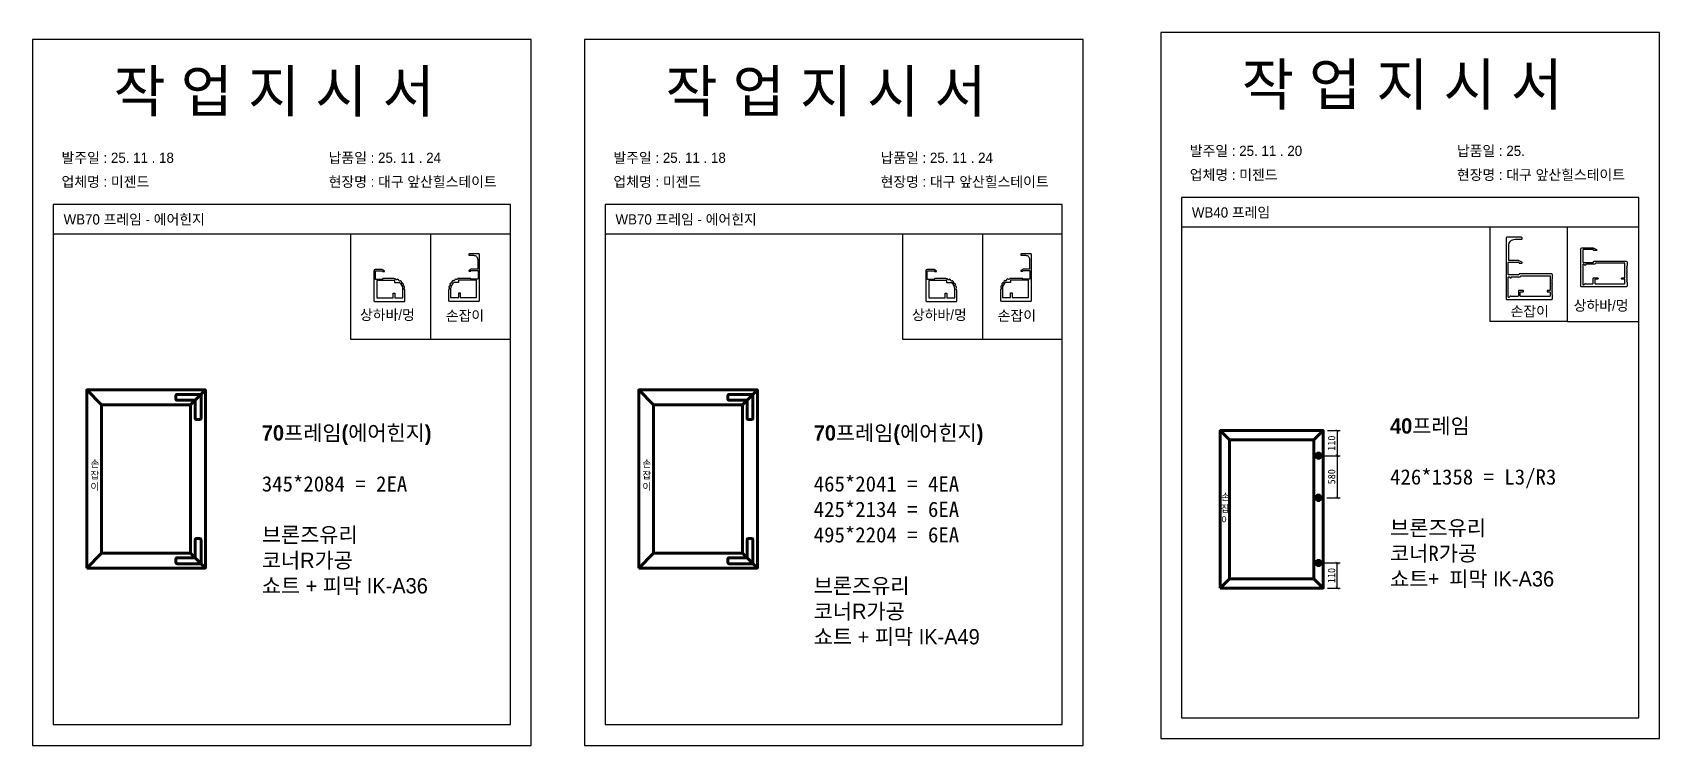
# Model space of a CAD drawing. Header units: millimetres. Extents: x -44117 to 256353, y -2095463 to 65325.
# Drawn here: x 111452 to 116934, y -482769 to -480370 of the extents above; entities that cross this region are included whole.
import ezdxf

# ---------------------------------------------------------------- set-up
doc = ezdxf.new("R2010")
doc.units = ezdxf.units.MM
doc.header["$LTSCALE"] = 10
doc.layers.add('Layer1', color=7, linetype='Continuous', lineweight=70)
doc.dimstyles.new('ISO-25', dxfattribs={"dimtxt": 2.5, "dimasz": 2.5, "dimexe": 1, "dimexo": 1, "dimtad": 1, "dimtxsty": 'Standard', "dimblk": 'ARCHTICK', "dimcen": 2.5, "dimadec": 0, "dimazin": 0, "dimtfac": 1, "dimtmove": 0, "dimatfit": 3, "dimfxl": 0, "dimarcsym": 0})

msp = doc.modelspace()

# ---------------------------------------------------------------- texts
at = {"attachment_point": 1}
for s, width, heights, insert, char_height in [('{\\fGulim|b0|i0|c129|p50;작 업 지 시 서}', 3307.3198183, [-155.84554], (111725.23883, -480497.05066), 140), ('{\\fGulim|b0|i0|c129|p50;작 업 지 시 서}', 3307.3198183, [-155.84554], (113584.68883, -480497.05066), 140), ('{\\fGulim|b0|i0|c129|p50;작 업 지 시 서}', 3307.3198183, [-155.84554], (115526.53463, -480473.69475), 140), ('{\\fGulim|b0|i0|c129|p50;발주일 : 25. 11 . 20}', 3307.3198183, [34.50412], (115351.32528, -480750.41517), 34.3), ('{\\fGulim|b0|i0|c129|p50;납품일 : 25. }', 3307.3198183, [-37.67976], (116251.30326, -480750.41517), 34.3), ('{\\fGulim|b0|i0|c129|p50;발주일 : 25. 11 . 18}', 3307.3198183, [34.50412], (111550.02947, -480773.77108), 34.3), ('{\\fGulim|b0|i0|c129|p50;납품일 : 25. 11 . 24 }', 3307.3198183, [-37.67976], (112450.00746, -480773.77108), 34.3), ('{\\fGulim|b0|i0|c129|p50;발주일 : 25. 11 . 18}', 3307.3198183, [34.50412], (113409.47948, -480773.77108), 34.3), ('{\\fGulim|b0|i0|c129|p50;납품일 : 25. 11 . 24 }', 3307.3198183, [-37.67976], (114309.45746, -480773.77108), 34.3), ('{\\fGulim|b0|i0|c129|p50;업체명 : 미젠드}', 3307.3198183, [33.33016], (111550.02947, -480854.42726), 34.3), ('{\\fGulim|b0|i0|c129|p50;현장명 : 대구 앞산힐스테이트}', 3307.3198183, [47.18059], (112450.00746, -480854.42726), 34.3), ('{\\fGulim|b0|i0|c129|p50;업체명 : 미젠드}', 3307.3198183, [33.33016], (113409.47948, -480854.42726), 34.3), ('{\\fGulim|b0|i0|c129|p50;현장명 : 대구 앞산힐스테이트}', 3307.3198183, [47.18059], (114309.45746, -480854.42726), 34.3), ('{\\fGulim|b0|i0|c129|p50;업체명 : 미젠드}', 3307.3198183, [33.33016], (115351.32528, -480831.07134), 34.3), ('{\\fGulim|b0|i0|c129|p50;현장명 : 대구 앞산힐스테이트}', 3307.3198183, [47.18059], (116251.30326, -480831.07134), 34.3), ('{\\fGulim|b0|i0|c129|p50;WB70 프레임 - 에어힌지}', 3307.3198183, [-38.22783], (111557.07168, -480981.09336), 34.3), ('{\\fGulim|b0|i0|c129|p50;WB70 프레임 - 에어힌지}', 3307.3198183, [-38.22783], (113416.52168, -480981.09336), 34.3), ('{\\fGulim|b0|i0|c129|p50;WB40 프레임}', 3307.3198183, [-38.22783], (115358.36748, -480957.73744), 34.3), ('{\\fGulim|b0|i0|c129|p50;상하바/멍}', 3307.3198183, [-41.60759], (112555.6, -481302.61933), 34.3), ('{\\fGulim|b0|i0|c129|p50;손잡이}', 3307.3198183, [-38.18216], (112844.67515, -481305.10609), 34.3), ('{\\fGulim|b0|i0|c129|p50;상하바/멍}', 3307.3198183, [-41.60759], (114415.05001, -481302.61933), 34.3), ('{\\fGulim|b0|i0|c129|p50;손잡이}', 3307.3198183, [-38.18216], (114704.12515, -481305.10609), 34.3), ('{\\fGulim|b0|i0|c129|p50;손잡이}', 3307.3198183, [-38.18216], (116431.98054, -481290.40987), 34.3), ('{\\fGulim|b0|i0|c129|p50;상하바/멍}', 3307.3198183, [-41.60759], (116644.67628, -481271.12743), 34.3), ('{\\fGulim|b1|i0|c129|p50;70프레임(에어힌지)}\\P\\P345*2084 = 2EA\\P\\P{\\fGulim|b0|i0|c129|p50;브론즈유리\\P코너R가공\\P쇼트 + 피막 IK-A36}', 3307.3198183, [-582.2846], (112224.88113, -481691.23087), 51.45), ('{\\fGulim|b1|i0|c129|p50;70프레임(에어힌지)}\\P\\P465*2041 = 4EA\\P425*2134 = 6EA\\P495*2204 = 6EA\\P\\P{\\fGulim|b0|i0|c129|p50;브론즈유리\\P코너R가공\\P쇼트 + 피막 IK-A49}', 3307.3198183, [-753.7846], (114084.33114, -481691.23087), 51.45), ('{\\fGulim|b1|i0|c129|p50;40프레임}\\P\\P426*1358 = L3/R3\\P\\P{\\fGulim|b0|i0|c129|p50;브론즈유리\\P코너}R{\\fGulim|b0|i0|c129|p50;가공\\P쇼트}+ {\\fGulim|b0|i0|c129|p50;피막 IK-A36}', 3307.3198183, [-578.81377], (116026.17694, -481667.87495), 51.45), ('{\\fGulim|b0|i0|c129|p50;손\\P잡\\P이}', 291.2862081, [-105.28252], (111647.57437, -481808.98074), 23.205), ('{\\fGulim|b0|i0|c129|p50;손\\P잡\\P이}', 291.2862081, [-105.28252], (113507.02437, -481808.98074), 23.205), ('{\\fGulim|b0|i0|c129|p50;손\\P잡\\P이}', 291.2862081, [-105.28252], (115456.56959, -481921.49866), 23.205)]:
    msp.add_mtext_dynamic_manual_height_columns(s, width=width, gutter_width=12.5, heights=heights, dxfattribs=dict(at, insert=insert, char_height=char_height))

# ---------------------------------------------------------------- blocks, each defined once
blk = doc.blocks.new('_ArchTick')
at = {"color": 0, "linetype": 'ByBlock', "const_width": 0.15}
blk.add_lwpolyline([(-0.5, -0.5), (0.5, 0.5)], dxfattribs=at)
blk = doc.blocks.new('*D4027')
at = {"color": 0, "lineweight": -2}
for p, q in [((115815.7, -481709.3), (115857.8, -481709.3)), ((115847.8, -481709.3), (115847.8, -481793.8)), ((115799.6, -481793.8), (115857.8, -481793.8))]:
    blk.add_line(p, q, dxfattribs=at)
at = {"layer": 'Defpoints', "color": 0}
for p in [(115800.7, -481709.3), (115784.6, -481793.8), (115847.8, -481793.8)]:
    blk.add_point(p, dxfattribs=at)
at = {"color": 0, "lineweight": -2, "xscale": 10, "yscale": 10, "zscale": 10}
for p, rotation in [((115847.8, -481709.3), 90), ((115847.8, -481793.8), 270)]:
    blk.add_blockref('_ArchTick', p, dxfattribs=dict(at, rotation=rotation))
at = {"color": 0, "insert": (115829.1, -481751.5), "char_height": 25, "attachment_point": 5, "rotation": 90}
blk.add_mtext('110', dxfattribs=at)
blk = doc.blocks.new('*D4028')
at = {"color": 0, "lineweight": -2}
for p, q in [((115799.6, -482154.8), (115857.8, -482154.8)), ((115847.8, -482239.3), (115847.8, -482154.8)), ((115815.7, -482239.3), (115857.8, -482239.3))]:
    blk.add_line(p, q, dxfattribs=at)
at = {"layer": 'Defpoints', "color": 0}
for p in [(115784.6, -482154.8), (115847.8, -482154.8), (115800.7, -482239.3)]:
    blk.add_point(p, dxfattribs=at)
at = {"color": 0, "lineweight": -2, "xscale": 10, "yscale": 10, "zscale": 10}
for p, rotation in [((115847.8, -482154.8), 90), ((115847.8, -482239.3), 270)]:
    blk.add_blockref('_ArchTick', p, dxfattribs=dict(at, rotation=rotation))
at = {"color": 0, "insert": (115829.1, -482197), "char_height": 25, "attachment_point": 5, "rotation": 90}
blk.add_mtext('110', dxfattribs=at)
blk = doc.blocks.new('*D4029')
at = {"color": 0, "lineweight": -2}
for p, q in [((115812.7, -481793.8), (115857.8, -481793.8)), ((115847.8, -481793.8), (115847.8, -481935.5)), ((115812.7, -481935.5), (115857.8, -481935.5))]:
    blk.add_line(p, q, dxfattribs=at)
at = {"layer": 'Defpoints', "color": 0}
for p in [(115797.7, -481793.8), (115797.7, -481935.5), (115847.8, -481935.5)]:
    blk.add_point(p, dxfattribs=at)
at = {"color": 0, "lineweight": -2, "xscale": 10, "yscale": 10, "zscale": 10}
for p, rotation in [((115847.8, -481793.8), 90), ((115847.8, -481935.5), 270)]:
    blk.add_blockref('_ArchTick', p, dxfattribs=dict(at, rotation=rotation))
at = {"color": 0, "insert": (115829.1, -481864.6), "char_height": 25, "attachment_point": 5, "rotation": 90}
blk.add_mtext('580', dxfattribs=at)

# ---------------------------------------------------------------- dimensions: what is measured, and where the dimension line sits
for base, p1, p2, angle, text, picture, middle in [((115847.81729, -481793.78626), (115800.71845, -481709.27514), (115784.60259, -481793.78626), 90, '110', '*D4027', (115829.06729, -481751.5307)), ((115847.81729, -481935.51004), (115797.71913, -481793.78626), (115797.71913, -481935.51004), 90, '580', '*D4029', (115829.06729, -481864.64815)), ((115847.81729, -482154.77419), (115800.71845, -482239.28531), (115784.60259, -482154.77419), 270, '110', '*D4028', (115829.06729, -482197.02975))]:
    dim = msp.add_linear_dim(base=base, p1=p1, p2=p2, angle=angle, text=text, dimstyle='ISO-25', override={"dimscale": 10, "dimasz": 1, "dimexo": 1.5, "dimtxsty": 'Standard'})
    dim.commit()
    dim.dimension.update_dxf_attribs({"geometry": picture, "text_midpoint": middle})

# ---------------------------------------------------------------- linework, layer by layer
for p, q in [((116863.72803, -480924.70196), (115323.72803, -480924.70196)), ((113062.43222, -480948.05787), (111522.43222, -480948.05787)), ((114921.88223, -480948.05787), (113381.88223, -480948.05787)), ((116863.72803, -481024.70196), (115323.72803, -481024.70196)), ((116362.8463, -481341.53363), (116362.8463, -481024.70196)), ((116623.50423, -481341.53363), (116623.50423, -481024.70196)), ((113062.43222, -481048.05787), (111522.43222, -481048.05787)), ((112793.15244, -481048.05787), (112793.15244, -481401.07644)), ((114921.88223, -481048.05787), (113381.88223, -481048.05787)), ((114652.60245, -481048.05787), (114652.60245, -481401.07644)), ((116623.50423, -481341.53363), (116362.8463, -481341.53363)), ((116623.50423, -481341.53363), (116863.72803, -481341.53363))]:
    msp.add_line(p, q)
for points in [[(115253.72803, -482745.53223), (116933.72803, -482745.53223), (116933.72803, -480369.53223), (115253.72803, -480369.53223)], [(111452.43222, -482768.88815), (113132.43222, -482768.88815), (113132.43222, -480392.88815), (111452.43222, -480392.88815)], [(113311.88223, -482768.88815), (114991.88223, -482768.88815), (114991.88223, -480392.88815), (113311.88223, -480392.88815)], [(113062.43222, -481048.05787), (112523.87266, -481048.05787), (112523.87266, -481401.07644), (113062.43222, -481401.07644)], [(114921.88223, -481048.05787), (114383.32267, -481048.05787), (114383.32267, -481401.07644), (114921.88223, -481401.07644)]]:
    msp.add_lwpolyline(points, close=True)
for points in [[(115323.72803, -480924.70196), (115323.72803, -482675.53223), (116863.72803, -482675.53223), (116863.72803, -480924.70196)], [(111522.43222, -480948.05787), (111522.43222, -482698.88815), (113062.43222, -482698.88815), (113062.43222, -480948.05787)], [(113381.88223, -480948.05787), (113381.88223, -482698.88815), (114921.88223, -482698.88815), (114921.88223, -480948.05787)]]:
    msp.add_lwpolyline(points)
at = {"color": 7, "elevation": 0}
for points in [[(116573.21551, -481264.59431), (116573.21551, -481251.69431), (116571.41551, -481249.89431), (116573.21551, -481248.09431), (116571.41551, -481246.29431), (116573.21551, -481244.49431), (116571.41551, -481242.69431), (116573.21551, -481240.89431), (116571.41551, -481239.09431), (116573.21551, -481237.29431), (116571.41551, -481235.49431), (116573.21551, -481233.69431), (116571.41551, -481231.89431), (116573.21551, -481230.09431), (116571.41551, -481228.29431), (116573.21551, -481226.49431), (116571.41551, -481224.69431), (116573.21551, -481222.89431), (116571.41551, -481221.09431), (116573.21551, -481219.29431), (116571.41551, -481217.49431), (116573.21551, -481215.69431), (116571.41551, -481213.89431), (116573.21551, -481212.09431), (116571.41551, -481210.29431), (116573.21551, -481208.49431), (116571.41551, -481206.69431), (116573.21551, -481204.89431), (116571.41551, -481203.09431), (116573.21551, -481201.29431), (116571.41551, -481199.49431), (116573.21551, -481197.69431), (116573.21551, -481184.79431, 0.4142135624), (116570.21551, -481181.79431), (116462.21551, -481181.79431, 0.4142135624), (116460.41551, -481183.59431), (116460.41551, -481184.19431, -0.4142135624), (116459.21551, -481185.39431), (116426.21551, -481185.39431, -0.4142135624), (116424.41551, -481183.59431), (116424.41551, -481143.99431, -0.4142135624), (116426.21551, -481142.19431), (116459.21551, -481142.19431, -0.4142135624), (116460.41551, -481143.39431), (116460.41551, -481143.99431, 0.4142135624), (116462.21551, -481145.79431), (116469.41551, -481145.79431, 0.855700792), (116469.96533, -481142.28033), (116458.91908, -481136.19431), (116426.21551, -481136.19431), (116426.21551, -481086.27308, -0.4173893777), (116447.32165, -481065.39431), (116450.3634, -481065.39431, 0.118515719), (116451.99976, -481065.00091, -0.2466321039), (116454.78946, -481065.0337, 0.2301863539), (116457.93735, -481065.0337), (116457.93735, -481065.0337, -0.2466321039), (116460.72704, -481065.00091, 0.2404082058), (116463.99976, -481065.00091, -0.2466321039), (116466.78946, -481065.0337, 0.1244779229), (116468.21551, -481065.39431, 0.4142135624), (116471.21551, -481062.39431), (116471.21551, -481061.19431, 0.4142135624), (116468.21551, -481058.19431), (116420.21551, -481058.19431, 0.4142135624), (116417.21551, -481061.19431), (116417.21551, -481265.79431, 0.4142135624), (116419.01551, -481267.59431), (116570.21551, -481267.59431, 0.4142135624), (116573.21551, -481264.59431)], [(116824.55428, -481142.31425), (116824.55428, -481155.21425), (116822.75428, -481157.01425), (116824.55428, -481158.81425), (116822.75428, -481160.61425), (116824.55428, -481162.41425), (116822.75428, -481164.21425), (116824.55428, -481166.01425), (116822.75428, -481167.81425), (116824.55428, -481169.61425), (116822.75428, -481171.41425), (116824.55428, -481173.21425), (116822.75428, -481175.01425), (116824.55428, -481176.81425), (116822.75428, -481178.61425), (116824.55428, -481180.41425), (116822.75428, -481182.21425), (116824.55428, -481184.01425), (116822.75428, -481185.81425), (116824.55428, -481187.61425), (116822.75428, -481189.41425), (116824.55428, -481191.21425), (116822.75428, -481193.01425), (116824.55428, -481194.81425), (116822.75428, -481196.61425), (116824.55428, -481198.41425), (116822.75428, -481200.21425), (116824.55428, -481202.01425), (116822.75428, -481203.81425), (116824.55428, -481205.61425), (116822.75428, -481207.41425), (116824.55428, -481209.21425), (116824.55428, -481222.11425, -0.4142135624), (116821.55428, -481225.11425), (116821.55428, -481225.11425), (116670.35428, -481225.11425, -0.4142135624), (116668.55428, -481223.31425), (116668.55428, -481099.71425, -0.4142135624), (116674.55428, -481093.71425), (116710.25785, -481093.71425), (116721.3041, -481099.80028, -0.855700792), (116720.75428, -481103.31425), (116713.55428, -481103.31425, -0.4142135624), (116711.75428, -481101.51425), (116711.75428, -481100.91425, 0.4142135624), (116710.55428, -481099.71425), (116677.55428, -481099.71425, 0.4142135624), (116675.75428, -481101.51425), (116675.75428, -481141.11425, 0.4142135624), (116677.55428, -481142.91425), (116710.55428, -481142.91425, 0.4142135624), (116711.75428, -481141.71425), (116711.75428, -481141.11425, -0.4142135624), (116713.55428, -481139.31425), (116821.55428, -481139.31425, -0.4142135623), (116824.55428, -481142.31425)]]:
    msp.add_lwpolyline(points, format="xyb", dxfattribs=at)
at = {"color": 7}
for points in [[(112931.04535, -481118.87963, 0.2301863539), (112933.14395, -481118.87963, -0.2466321039), (112935.00374, -481118.85777, 0.118515719), (112936.09465, -481119.12004), (112938.12248, -481119.12004, -0.4173893777), (112952.19324, -481133.03922), (112952.19324, -481166.32653), (112930.39087, -481166.32653), (112923.0267, -481170.38389, 0.855700792), (112923.39324, -481172.72653), (112928.19324, -481172.72653, 0.4142135624), (112929.39324, -481171.52653), (112929.39324, -481171.12653, -0.4142135624), (112930.19324, -481170.32653), (112952.19324, -481170.32653, -0.4142135624), (112953.39324, -481171.52653), (112953.39324, -481197.92653, -0.4142135624), (112952.19324, -481199.12653), (112930.19324, -481199.12653, -0.4142135624), (112929.39324, -481198.32653), (112929.39324, -481197.92654, 0.4142135624), (112928.19324, -481196.72654), (112891.00337, -481196.72654, 0.0308511276), (112886.47503, -481197.00621, 0.4241230691), (112885.43747, -481198.38481, -0.4043730092), (112884.47981, -481199.75076, 0.022416536), (112881.48203, -481200.47046, -0.4043730092), (112880.00862, -481199.68816, 0.424123069), (112878.45827, -481198.93086, 0.022416536), (112875.41127, -481200.19298, 0.4241230691), (112874.8505, -481201.82473, -0.4043730092), (112874.36181, -481203.41975, 0.022416536), (112871.73315, -481205.0306, -0.4043730092), (112870.09011, -481204.7419, 0.424123069), (112868.38162, -481204.50075, 0.022416536), (112865.87376, -481206.64266, 0.4241230691), (112865.84468, -481208.36784, -0.4043730092), (112865.8728, -481210.03581, 0.022416536), (112863.87057, -481212.38012, -0.4043730092), (112862.21874, -481212.61327, 0.424123069), (112860.51935, -481212.91187, 0.022416536), (112858.79612, -481215.72393, 0.4241230691), (112859.30157, -481217.37366, -0.4043730092), (112859.84374, -481218.9513, 0.022416536), (112858.66394, -481221.79959, -0.4043730092), (112857.165, -481222.53178, 0.4241230691), (112855.64106, -481223.34091, 0.022416536), (112854.87115, -481226.54784, 0.424123069), (112855.86165, -481227.96063, -0.4043730092), (112856.86481, -481229.29352, 0.022416536), (112856.62292, -481232.36698, -0.4043730092), (112855.4236, -481233.52654), (112855.40337, -481233.52654, 0.4142135624), (112854.20337, -481234.72654), (112854.20337, -481271.52004, 0.4142135624), (112856.20337, -481273.52004), (112956.19324, -481273.52004, 0.4142135624), (112958.19324, -481271.52004), (112958.19324, -481116.32004, 0.4142135624), (112956.19324, -481114.32004), (112924.19324, -481114.32004, 0.4142135624), (112922.19324, -481116.32004), (112922.19324, -481117.12004, 0.4142135624), (112924.19324, -481119.12004, 0.1244779229), (112925.14395, -481118.87963, -0.2466321039), (112927.00374, -481118.85777, 0.2404082058), (112929.18556, -481118.85777, -0.2466321039), (112931.04535, -481118.87963)], [(114790.49536, -481118.87963, 0.2301863539), (114792.59395, -481118.87963, -0.2466321039), (114794.45375, -481118.85777, 0.118515719), (114795.54465, -481119.12004), (114797.57249, -481119.12004, -0.4173893777), (114811.64325, -481133.03922), (114811.64325, -481166.32653), (114789.84087, -481166.32653), (114782.4767, -481170.38389, 0.855700792), (114782.84325, -481172.72653), (114787.64325, -481172.72653, 0.4142135624), (114788.84325, -481171.52653), (114788.84325, -481171.12653, -0.4142135624), (114789.64325, -481170.32653), (114811.64325, -481170.32653, -0.4142135624), (114812.84325, -481171.52653), (114812.84325, -481197.92653, -0.4142135624), (114811.64325, -481199.12653), (114789.64325, -481199.12653, -0.4142135624), (114788.84325, -481198.32653), (114788.84325, -481197.92654, 0.4142135624), (114787.64325, -481196.72654), (114750.45338, -481196.72654, 0.0308511276), (114745.92504, -481197.00621, 0.4241230691), (114744.88748, -481198.38481, -0.4043730092), (114743.92982, -481199.75076, 0.022416536), (114740.93203, -481200.47046, -0.4043730092), (114739.45862, -481199.68816, 0.424123069), (114737.90828, -481198.93086, 0.022416536), (114734.86127, -481200.19298, 0.4241230691), (114734.3005, -481201.82473, -0.4043730092), (114733.81181, -481203.41975, 0.022416536), (114731.18315, -481205.0306, -0.4043730092), (114729.54011, -481204.7419, 0.424123069), (114727.83163, -481204.50075, 0.022416536), (114725.32377, -481206.64266, 0.4241230691), (114725.29468, -481208.36784, -0.4043730092), (114725.3228, -481210.03581, 0.022416536), (114723.32058, -481212.38012, -0.4043730092), (114721.66874, -481212.61327, 0.424123069), (114719.96935, -481212.91187, 0.022416536), (114718.24612, -481215.72393, 0.4241230691), (114718.75157, -481217.37366, -0.4043730092), (114719.29375, -481218.9513, 0.022416536), (114718.11395, -481221.79959, -0.4043730092), (114716.61501, -481222.53178, 0.4241230691), (114715.09107, -481223.34091, 0.022416536), (114714.32115, -481226.54784, 0.424123069), (114715.31165, -481227.96063, -0.4043730092), (114716.31481, -481229.29352, 0.022416536), (114716.07293, -481232.36698, -0.4043730092), (114714.87361, -481233.52654), (114714.85338, -481233.52654, 0.4142135624), (114713.65338, -481234.72654), (114713.65338, -481271.52004, 0.4142135624), (114715.65338, -481273.52004), (114815.64325, -481273.52004, 0.4142135624), (114817.64325, -481271.52004), (114817.64325, -481116.32004, 0.4142135624), (114815.64325, -481114.32004), (114783.64325, -481114.32004, 0.4142135624), (114781.64325, -481116.32004), (114781.64325, -481117.12004, 0.4142135624), (114783.64325, -481119.12004, 0.1244779229), (114784.59395, -481118.87963, -0.2466321039), (114786.45375, -481118.85777, 0.2404082058), (114788.63556, -481118.85777, -0.2466321039), (114790.49536, -481118.87963)], [(112887.39324, -481203.12654), (112887.39324, -481210.32654), (112871.35853, -481210.32654, 0.2205202393), (112860.60337, -481233.52654), (112860.60337, -481261.52654), (112888.19324, -481261.52654), (112888.19324, -481246.32654, -0.4142135624), (112888.99324, -481245.52654), (112892.59324, -481245.52654, -0.4142135624), (112893.39324, -481246.32654), (112893.39324, -481261.52654), (112948.19324, -481261.52654), (112948.19324, -481203.12654), (112887.39324, -481203.12654)], [(112887.39324, -481203.12654), (112887.39324, -481210.32654), (112871.35853, -481210.32654, 0.2205202393), (112860.60337, -481233.52654), (112860.60337, -481261.52654), (112888.19324, -481261.52654), (112888.19324, -481246.32654, -0.4142135624), (112888.99324, -481245.52654), (112892.59324, -481245.52654, -0.4142135624), (112893.39324, -481246.32654), (112893.39324, -481261.52654), (112948.19324, -481261.52654), (112948.19324, -481203.12654), (112887.39324, -481203.12654)], [(114746.84325, -481203.12654), (114746.84325, -481210.32654), (114730.80853, -481210.32654, 0.2205202393), (114720.05338, -481233.52654), (114720.05338, -481261.52654), (114747.64325, -481261.52654), (114747.64325, -481246.32654, -0.4142135624), (114748.44325, -481245.52654), (114752.04325, -481245.52654, -0.4142135624), (114752.84325, -481246.32654), (114752.84325, -481261.52654), (114807.64325, -481261.52654), (114807.64325, -481203.12654), (114746.84325, -481203.12654)], [(114746.84325, -481203.12654), (114746.84325, -481210.32654), (114730.80853, -481210.32654, 0.2205202393), (114720.05338, -481233.52654), (114720.05338, -481261.52654), (114747.64325, -481261.52654), (114747.64325, -481246.32654, -0.4142135624), (114748.44325, -481245.52654), (114752.04325, -481245.52654, -0.4142135624), (114752.84325, -481246.32654), (114752.84325, -481261.52654), (114807.64325, -481261.52654), (114807.64325, -481203.12654), (114746.84325, -481203.12654)]]:
    msp.add_lwpolyline(points, format="xyb", close=True, dxfattribs=at)
for points in [[(116675.75428, -481150.71425), (116675.75428, -481216.71425, 0.6516899091), (116678.76727, -481218.04416), (116682.34129, -481214.78434, -0.3444690404), (116684.55199, -481214.61606, 0.1479411349), (116685.5497, -481214.91787), (116708.15428, -481214.91787, 0.4142135624), (116709.95428, -481213.11787), (116709.95428, -481196.91425, -0.4142135624), (116711.75428, -481195.11425), (116724.95428, -481195.11425, -0.4142135624), (116726.75428, -481196.91425), (116726.75428, -481198.11425, -0.4142135624), (116724.95428, -481199.91425), (116717.75428, -481199.91425, 0.4142135624), (116715.95428, -481201.71425), (116715.95428, -481213.11425, 0.4142135624), (116717.75428, -481214.91425), (116815.25428, -481214.91425, 0.4142135624), (116817.05428, -481213.11425), (116817.05428, -481201.71425, 0.4142135624), (116815.25428, -481199.91425), (116808.05428, -481199.91425, -0.4142135624), (116806.25428, -481198.11425), (116806.25428, -481196.91425, -0.4142135624), (116808.05428, -481195.11425), (116815.25428, -481195.11425, 0.4142135624), (116817.05428, -481193.31425), (116817.05428, -481147.11425, 0.4142135624), (116815.25428, -481145.31425), (116718.95428, -481145.31425, 0.4142135624), (116717.75428, -481146.51425), (116717.75428, -481147.11425, -0.414213547), (116715.95428, -481148.91425), (116686.55428, -481148.91425, 0.4142135328), (116685.35428, -481150.11425), (116685.35428, -481151.31425, -0.6516899091), (116682.34129, -481152.64416), (116678.76727, -481149.38434, 0.651689909), (116675.75428, -481150.71425)], [(116464.61551, -481191.39431, 0.414213547), (116466.41551, -481189.59431), (116466.41551, -481188.99431, -0.4142135624), (116467.61551, -481187.79431), (116563.91551, -481187.79431, -0.4142135624), (116565.71551, -481189.59431), (116565.71551, -481235.79431, -0.4142135624), (116563.91551, -481237.59431), (116556.71551, -481237.59431, 0.4142135624), (116554.91551, -481239.39431), (116554.91551, -481240.59431, 0.4142135624), (116556.71551, -481242.39431), (116563.91551, -481242.39431, -0.4142135624), (116565.71551, -481244.19431), (116565.71551, -481255.59431, -0.4142135624), (116563.91551, -481257.39431), (116466.41551, -481257.39431, -0.4142135624), (116464.61551, -481255.59431), (116464.61551, -481244.19431, -0.4142135624), (116466.41551, -481242.39431), (116473.61551, -481242.39431, 0.4142135624), (116475.41551, -481240.59431), (116475.41551, -481239.39431, 0.4142135624), (116473.61551, -481237.59431), (116460.41551, -481237.59431, 0.4142135624), (116458.61551, -481239.39431), (116458.61551, -481255.59793, -0.4142135624), (116456.81551, -481257.39793), (116434.21093, -481257.39793, -0.1479411349), (116433.21322, -481257.09612, 0.3444690404), (116431.00252, -481257.2644), (116427.4285, -481260.52421, -0.6516899091), (116424.41551, -481259.19431), (116424.41551, -481193.19431, -0.651689909), (116427.4285, -481191.8644), (116431.00252, -481195.12422, 0.6516899091), (116434.01551, -481193.79431), (116434.01551, -481192.59431, -0.4142135328), (116435.21551, -481191.39431), (116464.6177, -481191.39431)]]:
    msp.add_lwpolyline(points, format="xyb", dxfattribs=at)
for points in [[(112604.79317, -481274.62317), (112704.78304, -481274.62317, 0.4142135624), (112706.78304, -481272.62317), (112706.78304, -481235.82967, 0.4142135624), (112705.58304, -481234.62967), (112705.56281, -481234.62967, -0.4043730092), (112704.36349, -481233.47012, 0.022416536), (112704.12161, -481230.39666, -0.4043730092), (112705.12477, -481229.06377, 0.424123069), (112706.11527, -481227.65098, 0.022416536), (112705.34535, -481224.44405, 0.424123069), (112703.82141, -481223.63492, -0.4043730092), (112702.32247, -481222.90273, 0.022416536), (112701.14267, -481220.05444, -0.4043730092), (112701.68485, -481218.47679, 0.424123069), (112702.1903, -481216.82707, 0.022416536), (112700.46707, -481214.01501, 0.424123069), (112698.76768, -481213.71641, -0.4043730092), (112697.11585, -481213.48325, 0.022416536), (112695.11362, -481211.13895, -0.4043730092), (112695.14174, -481209.47098, 0.4241230691), (112695.11266, -481207.7458, 0.022416536), (112692.60479, -481205.60388, 0.424123069), (112690.89631, -481205.84503, -0.4043730092), (112689.25327, -481206.13374, 0.022416536), (112686.62461, -481204.52289, -0.4043730092), (112686.13592, -481202.92787, 0.424123069), (112685.57515, -481201.29611, 0.022416536), (112682.52814, -481200.034, 0.4241230691), (112680.9778, -481200.7913, -0.4043730092), (112679.50439, -481201.5736, 0.022416536), (112676.50661, -481200.85389, -0.4043730092), (112675.54895, -481199.48795, 0.424123069), (112674.51138, -481198.10935, 0.0308511276), (112669.98304, -481197.82967), (112632.79317, -481197.82967, 0.4142135624), (112631.59317, -481199.02967), (112631.59317, -481199.42967, -0.4142135624), (112630.79317, -481200.22967), (112608.79317, -481200.22967, -0.4142135624), (112607.59317, -481199.02967), (112607.59317, -481172.62967, -0.4142135624), (112608.79317, -481171.42967), (112630.79317, -481171.42967, -0.4142135624), (112631.59317, -481172.22967), (112631.59317, -481172.62967, 0.4142135624), (112632.79317, -481173.82967), (112637.59317, -481173.82967, 0.855700792), (112637.95972, -481171.48702), (112630.59555, -481167.42967), (112606.79317, -481167.42967, 0.4142135624), (112602.79317, -481171.42967), (112602.79317, -481272.62317, 0.4142135623), (112604.79317, -481274.62317)], [(114464.24318, -481274.62317), (114564.23305, -481274.62317, 0.4142135624), (114566.23305, -481272.62317), (114566.23305, -481235.82967, 0.4142135624), (114565.03305, -481234.62967), (114565.01282, -481234.62967, -0.4043730092), (114563.8135, -481233.47012, 0.022416536), (114563.57161, -481230.39666, -0.4043730092), (114564.57477, -481229.06377, 0.424123069), (114565.56527, -481227.65098, 0.022416536), (114564.79536, -481224.44405, 0.424123069), (114563.27142, -481223.63492, -0.4043730092), (114561.77248, -481222.90273, 0.022416536), (114560.59268, -481220.05444, -0.4043730092), (114561.13485, -481218.47679, 0.424123069), (114561.6403, -481216.82707, 0.022416536), (114559.91707, -481214.01501, 0.424123069), (114558.21769, -481213.71641, -0.4043730092), (114556.56585, -481213.48325, 0.022416536), (114554.56362, -481211.13895, -0.4043730092), (114554.59174, -481209.47098, 0.4241230691), (114554.56266, -481207.7458, 0.022416536), (114552.0548, -481205.60388, 0.424123069), (114550.34631, -481205.84503, -0.4043730092), (114548.70327, -481206.13374, 0.022416536), (114546.07461, -481204.52289, -0.4043730092), (114545.58593, -481202.92787, 0.424123069), (114545.02516, -481201.29611, 0.022416536), (114541.97815, -481200.034, 0.4241230691), (114540.4278, -481200.7913, -0.4043730092), (114538.95439, -481201.5736, 0.022416536), (114535.95661, -481200.85389, -0.4043730092), (114534.99895, -481199.48795, 0.424123069), (114533.96139, -481198.10935, 0.0308511276), (114529.43305, -481197.82967), (114492.24318, -481197.82967, 0.4142135624), (114491.04318, -481199.02967), (114491.04318, -481199.42967, -0.4142135624), (114490.24318, -481200.22967), (114468.24318, -481200.22967, -0.4142135624), (114467.04318, -481199.02967), (114467.04318, -481172.62967, -0.4142135624), (114468.24318, -481171.42967), (114490.24318, -481171.42967, -0.4142135624), (114491.04318, -481172.22967), (114491.04318, -481172.62967, 0.4142135624), (114492.24318, -481173.82967), (114497.04318, -481173.82967, 0.855700792), (114497.40972, -481171.48702), (114490.04556, -481167.42967), (114466.24318, -481167.42967, 0.4142135624), (114462.24318, -481171.42967), (114462.24318, -481272.62317, 0.4142135623), (114464.24318, -481274.62317)], [(112673.59317, -481211.42967), (112673.59317, -481204.22967), (112612.79317, -481204.22967), (112612.79317, -481262.62967), (112667.59317, -481262.62967), (112667.59317, -481247.42967, -0.4142135624), (112668.39317, -481246.62967), (112671.99317, -481246.62967, -0.4142135624), (112672.79317, -481247.42967), (112672.79317, -481262.62967), (112700.38304, -481262.62967), (112700.38304, -481234.62967, 0.2205202393), (112689.62789, -481211.42967), (112673.59317, -481211.42967)], [(114533.04318, -481211.42967), (114533.04318, -481204.22967), (114472.24318, -481204.22967), (114472.24318, -481262.62967), (114527.04318, -481262.62967), (114527.04318, -481247.42967, -0.4142135624), (114527.84318, -481246.62967), (114531.44318, -481246.62967, -0.4142135624), (114532.24318, -481247.42967), (114532.24318, -481262.62967), (114559.83305, -481262.62967), (114559.83305, -481234.62967, 0.2205202393), (114549.07789, -481211.42967), (114533.04318, -481211.42967)]]:
    msp.add_lwpolyline(points, format="xyb", close=True)
at = {"layer": 'Layer1'}
for p, q in [((111685.13405, -481622.17568), (111635.13405, -481572.17568)), ((111985.13405, -481622.17568), (112035.13405, -481572.17568)), ((112035.13405, -481572.17568), (111985.13405, -481622.17568)), ((113544.58406, -481622.17568), (113494.58406, -481572.17568)), ((113844.58406, -481622.17568), (113894.58406, -481572.17568)), ((113894.58406, -481572.17568), (113844.58406, -481622.17568)), ((115485.67995, -481740.83098), (115454.12412, -481709.27514)), ((115769.16262, -481740.83098), (115800.71845, -481709.27514)), ((115784.60259, -481780.66972), (115784.60259, -481806.9028)), ((115784.60259, -481922.39351), (115784.60259, -481948.62658)), ((111685.13405, -482122.17568), (111635.13405, -482172.17568)), ((112035.13405, -482172.17568), (111985.13405, -482122.17568)), ((113544.58406, -482122.17568), (113494.58406, -482172.17568)), ((113894.58406, -482172.17568), (113844.58406, -482122.17568)), ((115784.60259, -482167.89073), (115784.60259, -482141.65766)), ((115454.12412, -482239.28531), (115485.67995, -482207.72947)), ((115800.71845, -482239.28531), (115769.16262, -482207.72947)), ((115769.16262, -482207.72947), (115800.71845, -482239.28531))]:
    msp.add_line(p, q, dxfattribs=at)
for points in [[(111635.13405, -482172.17568), (112035.13405, -482172.17568), (112035.13405, -481572.17568), (111635.13405, -481572.17568)], [(113494.58406, -482172.17568), (113894.58406, -482172.17568), (113894.58406, -481572.17568), (113494.58406, -481572.17568)], [(111685.13405, -482122.17568), (111985.13405, -482122.17568), (111985.13405, -481622.17568), (111685.13405, -481622.17568)], [(113544.58406, -482122.17568), (113844.58406, -482122.17568), (113844.58406, -481622.17568), (113544.58406, -481622.17568)], [(115454.12412, -482239.28531), (115800.71845, -482239.28531), (115800.71845, -481709.27514), (115454.12412, -481709.27514)], [(115485.67995, -482207.72947), (115769.16262, -482207.72947), (115769.16262, -481740.83098), (115485.67995, -481740.83098)], [(115797.71913, -481793.78626), (115771.48605, -481793.78626)], [(115797.71913, -481935.51004), (115771.48605, -481935.51004)], [(115797.71913, -482154.77419), (115771.48605, -482154.77419)]]:
    msp.add_lwpolyline(points, close=True, dxfattribs=at)
for points in [[(112015.13405, -481672.17568), (112005.13405, -481672.17568, -0.4142135624), (112000.13405, -481667.17568), (112000.13405, -481607.17568), (111940.13405, -481607.17568, -0.4142135624), (111935.13405, -481602.17568), (111935.13405, -481592.17568, -0.4142135624), (111940.13405, -481587.17568), (112020.13405, -481587.17568), (112020.13405, -481667.17568, -0.4142135624)], [(113874.58406, -481672.17568), (113864.58406, -481672.17568, -0.4142135624), (113859.58406, -481667.17568), (113859.58406, -481607.17568), (113799.58406, -481607.17568, -0.4142135624), (113794.58406, -481602.17568), (113794.58406, -481592.17568, -0.4142135624), (113799.58406, -481587.17568), (113879.58406, -481587.17568), (113879.58406, -481667.17568, -0.4142135624)], [(112015.13405, -482072.17568), (112005.13405, -482072.17568, 0.4142135624), (112000.13405, -482077.17568), (112000.13405, -482137.17568), (111940.13405, -482137.17568, 0.4142135624), (111935.13405, -482142.17568), (111935.13405, -482152.17568, 0.4142135624), (111940.13405, -482157.17568), (112020.13405, -482157.17568), (112020.13405, -482077.17568, 0.4142135624)], [(113874.58406, -482072.17568), (113864.58406, -482072.17568, 0.4142135624), (113859.58406, -482077.17568), (113859.58406, -482137.17568), (113799.58406, -482137.17568, 0.4142135624), (113794.58406, -482142.17568), (113794.58406, -482152.17568, 0.4142135624), (113799.58406, -482157.17568), (113879.58406, -482157.17568), (113879.58406, -482077.17568, 0.4142135624)]]:
    msp.add_lwpolyline(points, format="xyb", close=True, dxfattribs=at)
for centre in [(115784.60259, -481793.78626), (115784.60259, -481935.51004), (115784.60259, -482154.77419)]:
    msp.add_circle(centre, 8.74436, dxfattribs=at)

msp.set_redraw_order([(e.dxf.handle, doc.entitydb.next_handle()) for e in msp.query("TEXT MTEXT ATTDEF DIMENSION ARC_DIMENSION")])  # texts and dimensions are drawn at this point

doc.saveas('drawing.dxf')
